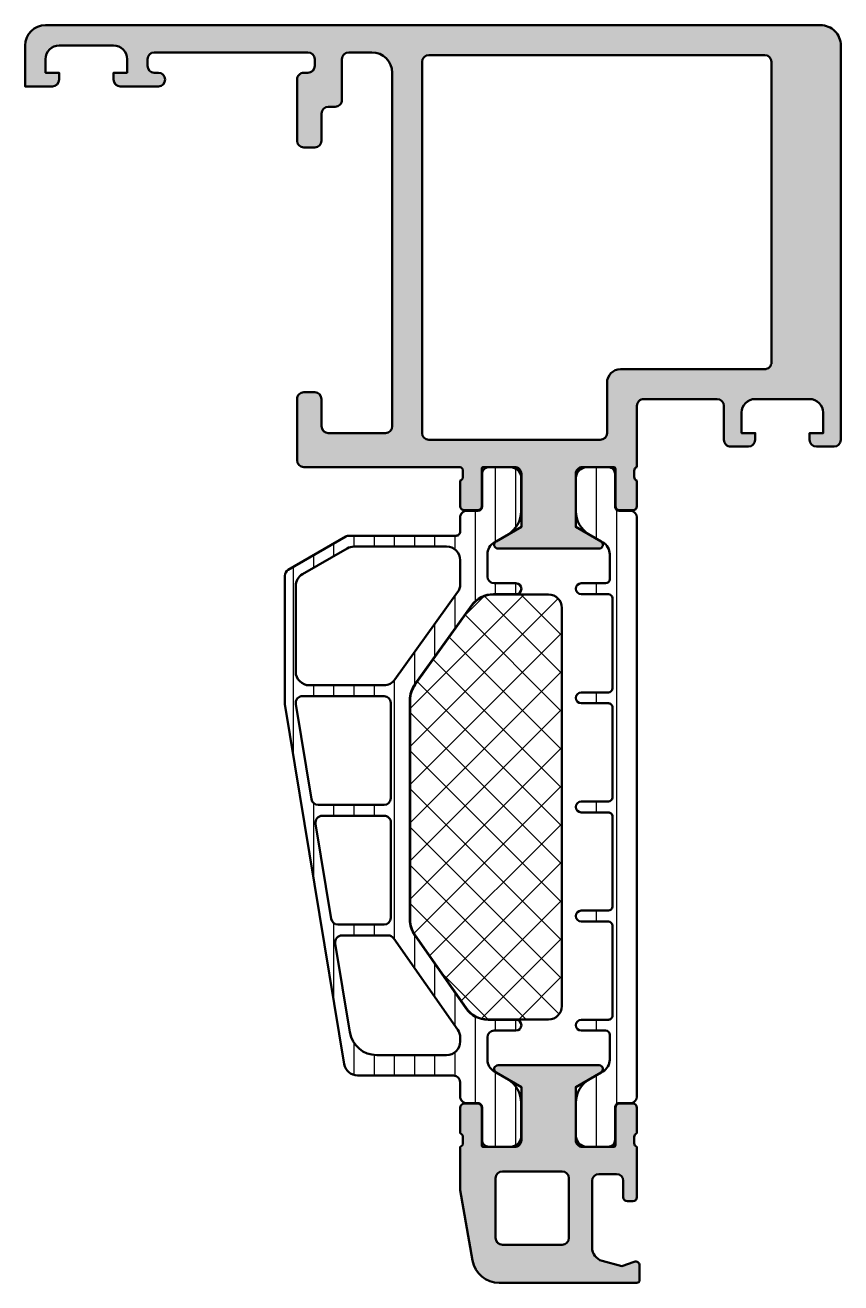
# Model space of a CAD drawing. Extents: x -45 to 15, y 0 to 92.5.
import ezdxf

# ---------------------------------------------------------------- set-up
doc = ezdxf.new("R2010")
doc.units = 0
for name, color, linetype, lineweight in [('0S-Alu contour', 7, 'Continuous', 50), ('0S-Alu hatch', 252, 'Continuous', 25), ('0S-Plastic contour', 254, 'Continuous', 50), ('0S-Plastic hatch', 253, 'Continuous', 25), ('0S-PT contour', 91, 'Continuous', 50), ('0S-PT hatch', 103, 'Continuous', 25)]:
    doc.layers.add(name, color=color, linetype=linetype, lineweight=lineweight)
pattern_1 = [(90, (0, 0), (-1.4859, 0), [])]

# ---------------------------------------------------------------- blocks, each defined once
blk = doc.blocks.new('462470__D5078E6B_9C26_417C_A3A9_B07426094659_')
at = {"layer": '0S-Alu hatch'}
h = blk.add_hatch(color=256, dxfattribs=at)
edge = h.paths.add_edge_path()
edge.add_line((13.49932926829265, 92.49951219512201), (-43.50067073170731, 92.49951219512201))
edge.add_arc((-43.50067073170731, 90.99951219512201), 1.5, 90, 180)
edge.add_line((-45.00067073170732, 90.99951219512201), (-45.00067073170732, 87.999512195122))
edge.add_line((-45.00067073170732, 87.999512195122), (-43.00067073170732, 87.999512195122))
edge.add_arc((-43.00067073170732, 88.49951219512201), 0.5, 270, 360)
edge.add_line((-42.50067073170732, 88.49951219512201), (-42.50067073170732, 88.99951219512201))
edge.add_line((-42.50067073170732, 88.99951219512201), (-43.50067073170731, 88.99951219512201))
edge.add_line((-43.50067073170731, 88.99951219512201), (-43.50067073170731, 89.99951219512201))
edge.add_ellipse((-42.50067073170732, 89.99951219512201), major_axis=(-1, 0), ratio=1, start_angle=270, end_angle=360, ccw=False)
edge.add_line((-42.50067073170732, 90.99951219512201), (-38.50067073170732, 90.99951219512201))
edge.add_ellipse((-38.50067073170732, 89.99951219512201), major_axis=(-1, 0), ratio=1, start_angle=180, end_angle=270, ccw=False)
edge.add_line((-37.50067073170732, 89.99951219512201), (-37.50067073170732, 88.99951219512201))
edge.add_line((-37.50067073170732, 88.99951219512201), (-38.50067073170732, 88.99951219512201))
edge.add_line((-38.50067073170732, 88.99951219512201), (-38.50067073170732, 88.49951219512201))
edge.add_arc((-38.00067073170732, 88.49951219512201), 0.5, 180, 270)
edge.add_line((-38.00067073170732, 87.999512195122), (-35.20067073170732, 87.999512195122))
edge.add_arc((-35.20067073170732, 88.49951219512201), 0.5, 270, 450)
edge.add_line((-35.20067073170732, 88.99951219512201), (-35.50067073170732, 88.99951219512201))
edge.add_ellipse((-35.50067073170732, 89.499512195122), major_axis=(-0.5, 0), ratio=1, start_angle=0, end_angle=90, ccw=False)
edge.add_line((-36.00067073170732, 89.499512195122), (-36.00067073170732, 89.99951219512201))
edge.add_ellipse((-35.50067073170732, 89.99951219512201), major_axis=(-0.5, 0), ratio=1, start_angle=270.00000000000165, end_angle=360, ccw=False)
edge.add_line((-35.50067073170733, 90.499512195122), (-24.20067073170734, 90.499512195122))
edge.add_ellipse((-24.20067073170734, 89.99951219512198), major_axis=(-0.5000000000000142, 0), ratio=1, start_angle=180, end_angle=270, ccw=False)
edge.add_line((-23.70067073170733, 89.99951219512198), (-23.70067073170734, 89.499512195122))
edge.add_ellipse((-24.20067073170734, 89.499512195122), major_axis=(-0.5000000000000036, 0), ratio=1, start_angle=90, end_angle=180, ccw=False)
edge.add_line((-24.20067073170734, 88.99951219512201), (-24.50067073170732, 88.99951219512198))
edge.add_arc((-24.50067073170733, 88.49951219512201), 0.4999999999999858, 89.99999999999837, 180)
edge.add_line((-25.00067073170732, 88.49951219512201), (-25.00067073170733, 83.99951219512201))
edge.add_arc((-24.50067073170732, 83.99951219512201), 0.5, 180, 269.9999999999992)
edge.add_line((-24.50067073170733, 83.49951219512201), (-23.70067073170734, 83.49951219512201))
edge.add_arc((-23.70067073170735, 83.99951219512201), 0.5000000000000142, 270.0000000000008, 360)
edge.add_line((-23.20067073170733, 83.99951219512201), (-23.20067073170733, 85.99951219512201))
edge.add_ellipse((-22.70067073170734, 85.99951219512201), major_axis=(-0.4999999999999929, 0), ratio=1, start_angle=270, end_angle=360, ccw=False)
edge.add_line((-22.70067073170734, 86.49951219512201), (-22.20067073170733, 86.49951219512201))
edge.add_arc((-22.20067073170732, 86.999512195122), 0.4999999999999858, 269.9999999999992, 360)
edge.add_line((-21.70067073170733, 86.999512195122), (-21.70067073170731, 89.99951219512201))
edge.add_ellipse((-21.20067073170731, 89.99951219512201), major_axis=(-0.5, 0), ratio=1, start_angle=270, end_angle=360, ccw=False)
edge.add_line((-21.20067073170731, 90.499512195122), (-19.50067073170733, 90.499512195122))
edge.add_ellipse((-19.50067073170733, 88.99951219512201), major_axis=(-1.5, 0), ratio=1, start_angle=180, end_angle=270, ccw=False)
edge.add_line((-18.00067073170733, 88.99951219512201), (-18.00067073170732, 62.99951219512199))
edge.add_ellipse((-18.50067073170732, 62.99951219512199), major_axis=(-0.5000000000000036, 0), ratio=1, start_angle=90, end_angle=180, ccw=False)
edge.add_line((-18.50067073170732, 62.49951219512199), (-22.70067073170733, 62.49951219512198))
edge.add_ellipse((-22.70067073170733, 62.99951219512198), major_axis=(-0.5, 0), ratio=1, start_angle=0, end_angle=90, ccw=False)
edge.add_line((-23.20067073170733, 62.99951219512198), (-23.20067073170733, 64.99951219512201))
edge.add_arc((-23.70067073170734, 64.99951219512201), 0.5000000000000142, 0, 90)
edge.add_line((-23.70067073170734, 65.49951219512201), (-24.50067073170734, 65.49951219512201))
edge.add_arc((-24.50067073170735, 64.99951219512198), 0.5000000000000142, 89.9999999999992, 180)
edge.add_line((-25.00067073170736, 64.99951219512198), (-25.00067073170734, 60.49951219512195))
edge.add_arc((-24.50067073170734, 60.49951219512195), 0.5000000000000036, 180, 270)
edge.add_line((-24.50067073170734, 59.99951219512194), (-13.00067073170733, 59.99951219512194))
edge.add_ellipse((-13.07950717825037, 59.73199160312882), major_axis=(-0.2788950563274422, 0), ratio=1, start_angle=178.835410625902, end_angle=253.5801235805083, ccw=False)
edge.add_line((-12.80066973170732, 59.72632319513044), (-12.80066973170732, 59.27272919513045))
edge.add_ellipse((-13.0795378273505, 59.26706853565338), major_axis=(-0.2789255417371578, 0), ratio=1, start_angle=106.42459455535581, end_angle=181.1628700728881, ccw=False)
edge.add_line((-13.00067073170732, 58.99952519513044), (-13.00067073170732, 57.11951419512195))
edge.add_arc((-12.70067073170731, 57.11951419512195), 0.3000000000000114, 180, 270)
edge.add_line((-12.70067073170731, 56.81951419512194), (-11.72069641266454, 56.81951419512193))
edge.add_arc((-11.72069641266454, 57.11951419512194), 0.3000000000000114, 270, 360)
edge.add_line((-11.42069641266453, 57.11951419512194), (-11.42069641266453, 59.87951219512194))
edge.add_ellipse((-11.30069641266443, 59.87951219512194), major_axis=(-0.120000000000104, 0), ratio=1, start_angle=269.8947161006412, end_angle=360, ccw=False)
edge.add_line((-11.30047590670534, 59.99951199252654), (-9.000672273403687, 59.99951196617111))
edge.add_ellipse((-9.000672273398479, 59.49951233182856), major_axis=(-0.4999996343425437, 0), ratio=1, start_angle=179.9999726792434, end_angle=270.00000000059686, ccw=False)
edge.add_line((-8.50067263905599, 59.49951209341016), (-8.500672639056027, 55.59947429466317))
edge.add_line((-8.500672639056027, 55.59947429466317), (-10.35950460244811, 54.52627716022045))
edge.add_arc((-10.21835829778652, 54.28180458924599), 0.2822926093231702, 120.0000000000009, 269.9999999999986)
edge.add_line((-10.21835829778653, 53.99951197992282), (-2.782983165628151, 53.9995119799228))
edge.add_arc((-2.782983165628151, 54.281804589246), 0.2822926093231928, 270, 419.9999999999967)
edge.add_line((-2.641836860966541, 54.52627716022047), (-4.500668824358647, 55.59947429466317))
edge.add_line((-4.500668824358647, 55.59947429466317), (-4.500668824358647, 59.49951209341016))
edge.add_ellipse((-4.000669190016146, 59.49951233182854), major_axis=(-0.4999996343425579, 0), ratio=1, start_angle=-90.00000000059748, end_angle=2.7320756714743766e-05, ccw=False)
edge.add_line((-4.00066919001093, 59.9995119661711), (-1.700865556733922, 59.99951199252654))
edge.add_ellipse((-1.70064505075021, 59.87951219512199), major_axis=(-0.1200000000000942, 0), ratio=1, start_angle=180, end_angle=270.10528391111745, ccw=False)
edge.add_line((-1.580645050750116, 59.87951219512199), (-1.580645050750113, 57.119514195122))
edge.add_arc((-1.280645050750123, 57.119514195122), 0.29999999999999, 180, 270)
edge.add_line((-1.280645050750123, 56.81951419512201), (-0.3006707317073289, 56.81951419512199))
edge.add_arc((-0.300670731707336, 57.119514195122), 0.3000000000000043, 270.0000000000013, 360)
edge.add_line((-0.0006707317073317, 57.119514195122), (-0.0006707317073317, 58.99952519513051))
edge.add_ellipse((0.078196363935837, 59.26706853565345), major_axis=(-0.2789255417371511, 0), ratio=1, start_angle=-1.1628700728879835, end_angle=73.57540544464513, ccw=False)
edge.add_line((-0.2006717317073321, 59.27272919513051), (-0.2006717317073321, 59.72632319513051))
edge.add_ellipse((0.0781657148357258, 59.73199160312888), major_axis=(-0.2788950563274449, 0), ratio=1, start_angle=-73.58012358050792, end_angle=1.16458937409692, ccw=False)
edge.add_line((-0.0006707317073193, 59.99951219512201), (-0.0006707317073388, 64.49951219512198))
edge.add_ellipse((0.4993292682926683, 64.49951219512198), major_axis=(-0.5000000000000071, 0), ratio=1, start_angle=269.9999999999992, end_angle=360, ccw=False)
edge.add_line((0.4993292682926754, 64.99951219512201), (5.899329268292697, 64.99951219512198))
edge.add_ellipse((5.899329268292697, 64.49951219512198), major_axis=(-0.5, 0), ratio=1, start_angle=180, end_angle=270, ccw=False)
edge.add_line((6.399329268292697, 64.49951219512198), (6.399329268292683, 61.99951219512198))
edge.add_arc((6.899329268292683, 61.99951219512199), 0.5, 180, 270.0000000000017)
edge.add_line((6.899329268292697, 61.499512195122), (8.199329268292677, 61.499512195122))
edge.add_arc((8.199329268292677, 61.99951219512199), 0.4999999999999929, 270, 360)
edge.add_line((8.69932926829267, 61.99951219512199), (8.69932926829267, 62.49951219512198))
edge.add_line((8.69932926829267, 62.49951219512198), (7.699329268292686, 62.49951219512198))
edge.add_line((7.699329268292686, 62.49951219512198), (7.699329268292686, 63.999512195122))
edge.add_ellipse((8.699329268292685, 63.99951219512198), major_axis=(-1, 0), ratio=1, start_angle=269.9999999999992, end_angle=360, ccw=False)
edge.add_line((8.699329268292699, 64.99951219512198), (12.69932926829268, 64.99951219512198))
edge.add_ellipse((12.6993292682927, 63.99951219512198), major_axis=(-1, 0), ratio=1, start_angle=180, end_angle=270.0000000000008, ccw=False)
edge.add_line((13.6993292682927, 63.99951219512198), (13.6993292682927, 62.49951219512198))
edge.add_line((13.6993292682927, 62.49951219512198), (12.69932926829268, 62.49951219512198))
edge.add_line((12.69932926829268, 62.49951219512198), (12.69932926829268, 61.99951219512199))
edge.add_arc((13.19932926829268, 61.99951219512199), 0.5, 180, 270)
edge.add_line((13.19932926829268, 61.49951219512199), (14.49932926829268, 61.499512195122))
edge.add_arc((14.49932926829267, 61.99951219512197), 0.4999999999999787, 270.0000000000008, 360)
edge.add_line((14.99932926829265, 61.99951219512197), (14.99932926829266, 90.99951219512201))
edge.add_arc((13.49932926829267, 90.99951219512201), 1.499999999999992, 0, 90.00000000000055)
edge = h.paths.add_edge_path()
edge.add_line((-15.80067073170732, 62.49951219512198), (-15.80067073170733, 89.799512195122))
edge.add_ellipse((-15.30067073170733, 89.799512195122), major_axis=(-0.5, 0), ratio=1, start_angle=270.0000000000008, end_angle=360, ccw=False)
edge.add_line((-15.30067073170733, 90.29951219512199), (9.399329268292654, 90.29951219512199))
edge.add_ellipse((9.399329268292645, 89.799512195122), major_axis=(-0.5, 0), ratio=1, start_angle=180, end_angle=269.999999999999, ccw=False)
edge.add_line((9.899329268292645, 89.799512195122), (9.899329268292659, 67.699512195122))
edge.add_ellipse((9.399329268292659, 67.699512195122), major_axis=(-0.5, 0), ratio=1, start_angle=89.9999999999983, end_angle=180, ccw=False)
edge.add_line((9.399329268292645, 67.199512195122), (-1.20067073170734, 67.199512195122))
edge.add_arc((-1.200670731707339, 66.19951219512198), 1, 90.00000000000006, 180)
edge.add_line((-2.200670731707339, 66.19951219512198), (-2.200670731707325, 62.49951219512198))
edge.add_ellipse((-2.700670731707318, 62.49951219512198), major_axis=(-0.4999999999999929, 0), ratio=1, start_angle=90, end_angle=180, ccw=False)
edge.add_line((-2.700670731707318, 61.99951219512198), (-15.30067073170732, 61.99951219512199))
edge.add_ellipse((-15.30067073170732, 62.49951219512198), major_axis=(-0.5, 0), ratio=1, start_angle=0, end_angle=90, ccw=False)
at = {"layer": '0S-Alu contour', "color": 7}
for points in [[(13.49932926829265, 92.49951219512201), (-43.50067073170731, 92.49951219512201)], [(-45.00067073170732, 90.99951219512201), (-45.00067073170732, 87.999512195122), (-43.00067073170732, 87.999512195122)], [(-42.50067073170732, 90.99951219512201), (-38.50067073170732, 90.99951219512201)], [(14.99932926829265, 61.99951219512197), (14.99932926829266, 90.99951219512201)], [(-42.50067073170732, 88.49951219512201), (-42.50067073170732, 88.99951219512201), (-43.50067073170731, 88.99951219512201), (-43.50067073170731, 89.99951219512201)], [(-37.50067073170732, 89.99951219512201), (-37.50067073170732, 88.99951219512201), (-38.50067073170732, 88.99951219512201), (-38.50067073170732, 88.49951219512201)], [(-36.00067073170732, 89.499512195122), (-36.00067073170732, 89.99951219512201)], [(-35.50067073170733, 90.499512195122), (-24.20067073170734, 90.499512195122)], [(-23.70067073170733, 89.99951219512198), (-23.70067073170734, 89.499512195122)], [(-21.70067073170733, 86.999512195122), (-21.70067073170731, 89.99951219512201)], [(-21.20067073170731, 90.499512195122), (-19.50067073170733, 90.499512195122)], [(-15.80067073170732, 62.49951219512198), (-15.80067073170733, 89.799512195122)], [(-15.30067073170733, 90.29951219512199), (9.399329268292654, 90.29951219512199)], [(9.899329268292645, 89.799512195122), (9.899329268292659, 67.699512195122)], [(-35.20067073170732, 88.99951219512201), (-35.50067073170732, 88.99951219512201)], [(-24.20067073170734, 88.99951219512201), (-24.50067073170732, 88.99951219512198)], [(-18.00067073170733, 88.99951219512201), (-18.00067073170732, 62.99951219512199)], [(-38.00067073170732, 87.999512195122), (-35.20067073170732, 87.999512195122)], [(-25.00067073170732, 88.49951219512201), (-25.00067073170733, 83.99951219512201)], [(-22.70067073170734, 86.49951219512201), (-22.20067073170733, 86.49951219512201)], [(-23.20067073170733, 83.99951219512201), (-23.20067073170733, 85.99951219512201)], [(-24.50067073170733, 83.49951219512201), (-23.70067073170734, 83.49951219512201)], [(9.399329268292645, 67.199512195122), (-1.20067073170734, 67.199512195122)], [(-2.200670731707339, 66.19951219512198), (-2.200670731707325, 62.49951219512198)], [(-25.00067073170736, 64.99951219512198), (-25.00067073170734, 60.49951219512195)], [(-23.70067073170734, 65.49951219512201), (-24.50067073170734, 65.49951219512201)], [(-23.20067073170733, 62.99951219512198), (-23.20067073170733, 64.99951219512201)], [(0.4993292682926754, 64.99951219512201), (5.899329268292697, 64.99951219512198)], [(8.699329268292699, 64.99951219512198), (12.69932926829268, 64.99951219512198)], [(-0.0006707317073193, 59.99951219512201), (-0.0006707317073388, 64.49951219512198)], [(6.399329268292697, 64.49951219512198), (6.399329268292683, 61.99951219512198)], [(8.69932926829267, 61.99951219512199), (8.69932926829267, 62.49951219512198), (7.699329268292686, 62.49951219512198), (7.699329268292686, 63.999512195122)], [(13.6993292682927, 63.99951219512198), (13.6993292682927, 62.49951219512198), (12.69932926829268, 62.49951219512198), (12.69932926829268, 61.99951219512199)], [(-18.50067073170732, 62.49951219512199), (-22.70067073170733, 62.49951219512198)], [(-2.700670731707318, 61.99951219512198), (-15.30067073170732, 61.99951219512199)], [(6.899329268292697, 61.499512195122), (8.199329268292677, 61.499512195122)], [(13.19932926829268, 61.49951219512199), (14.49932926829268, 61.499512195122)], [(-24.50067073170734, 59.99951219512194), (-13.00067073170733, 59.99951219512194)], [(-12.80066973170732, 59.72632319513044), (-12.80066973170732, 59.27272919513045)], [(-11.42069641266453, 57.11951419512194), (-11.42069641266453, 59.87951219512194)], [(-11.30047590670534, 59.99951199252654), (-9.000672273403687, 59.99951196617111)], [(-8.50067263905599, 59.49951209341016), (-8.500672639056027, 55.59947429466317), (-10.35950460244811, 54.52627716022045)], [(-2.641836860966541, 54.52627716022047), (-4.500668824358647, 55.59947429466317), (-4.500668824358647, 59.49951209341016)], [(-4.00066919001093, 59.9995119661711), (-1.700865556733922, 59.99951199252654)], [(-1.580645050750116, 59.87951219512199), (-1.580645050750113, 57.119514195122)], [(-0.2006717317073321, 59.27272919513051), (-0.2006717317073321, 59.72632319513051)], [(-13.00067073170732, 58.99952519513044), (-13.00067073170732, 57.11951419512195)], [(-0.0006707317073317, 57.119514195122), (-0.0006707317073317, 58.99952519513051)], [(-12.70067073170731, 56.81951419512194), (-11.72069641266454, 56.81951419512193)], [(-1.280645050750123, 56.81951419512201), (-0.3006707317073289, 56.81951419512199)], [(-10.21835829778653, 53.99951197992282), (-2.782983165628151, 53.9995119799228)]]:
    blk.add_lwpolyline(points, dxfattribs=at)
for centre, radius, start, end in [((-43.50067073170731, 90.99951219512201), 1.5, 90, 180), ((13.49932926829267, 90.99951219512201), 1.499999999999992, 0, 90.00000000000055), ((-35.20067073170732, 88.49951219512201), 0.5, 270, 90), ((-24.50067073170733, 88.49951219512201), 0.4999999999999858, 89.99999999999837, 180), ((-43.00067073170732, 88.49951219512201), 0.5, 270, 0), ((-38.00067073170732, 88.49951219512201), 0.5, 180, 270), ((-22.20067073170732, 86.999512195122), 0.4999999999999858, 269.9999999999992, 0), ((-24.50067073170732, 83.99951219512201), 0.5, 180, 269.9999999999992), ((-23.70067073170735, 83.99951219512201), 0.5000000000000142, 270.0000000000008, 0), ((-1.200670731707339, 66.19951219512198), 1, 90.00000000000006, 180), ((-24.50067073170735, 64.99951219512198), 0.5000000000000142, 89.9999999999992, 180), ((-23.70067073170734, 64.99951219512201), 0.5000000000000142, 0, 90), ((6.899329268292683, 61.99951219512199), 0.5, 180, 270.0000000000017), ((8.199329268292677, 61.99951219512199), 0.4999999999999929, 270, 0), ((13.19932926829268, 61.99951219512199), 0.5, 180, 270), ((14.49932926829267, 61.99951219512197), 0.4999999999999787, 270.0000000000008, 0), ((-24.50067073170734, 60.49951219512195), 0.5000000000000036, 180, 270), ((-12.70067073170731, 57.11951419512195), 0.3000000000000114, 180, 270), ((-11.72069641266454, 57.11951419512194), 0.3000000000000114, 270, 0), ((-1.280645050750123, 57.119514195122), 0.29999999999999, 180, 270), ((-0.300670731707336, 57.119514195122), 0.3000000000000043, 270.0000000000013, 0), ((-10.21835829778652, 54.28180458924599), 0.2822926093231702, 120.0000000000009, 269.9999999999986), ((-2.782983165628151, 54.281804589246), 0.2822926093231928, 270, 59.99999999999673)]:
    blk.add_arc(centre, radius, start, end, dxfattribs=at)
at = {"layer": '0S-Alu contour', "color": 7, "extrusion": (0, 0, -1)}
for centre, radius, start, end in [((42.50067073170732, 89.99951219512201), 1, 0, 90), ((38.50067073170732, 89.99951219512201), 1, 90, 180), ((35.50067073170732, 89.99951219512201), 0.5, 0, 89.99999999999837), ((24.20067073170734, 89.99951219512198), 0.5000000000000142, 90, 180), ((21.20067073170731, 89.99951219512201), 0.5, 0, 90), ((19.50067073170733, 88.99951219512201), 1.5, 90, 180), ((15.30067073170733, 89.799512195122), 0.5, 0, 89.9999999999992), ((-9.399329268292645, 89.799512195122), 0.5, 90.00000000000102, 180), ((35.50067073170732, 89.499512195122), 0.5, 270, 0), ((24.20067073170734, 89.499512195122), 0.5000000000000036, 180, 270), ((22.70067073170734, 85.99951219512201), 0.4999999999999929, 0, 90), ((-9.399329268292659, 67.699512195122), 0.5, 180, 270.0000000000017), ((-0.4993292682926683, 64.49951219512198), 0.5000000000000071, 0, 90.00000000000081), ((-5.899329268292697, 64.49951219512198), 0.5, 90, 180), ((-8.699329268292685, 63.99951219512198), 1, 0, 90.00000000000081), ((-12.6993292682927, 63.99951219512198), 1, 89.9999999999992, 180), ((22.70067073170733, 62.99951219512198), 0.5, 270, 0), ((18.50067073170732, 62.99951219512199), 0.5000000000000036, 180, 270), ((15.30067073170732, 62.49951219512198), 0.5, 270, 0), ((2.700670731707318, 62.49951219512198), 0.4999999999999929, 180, 270), ((13.07950717825037, 59.73199160312882), 0.2788950563274422, 106.4198764194917, 181.1645893740981), ((13.0795378273505, 59.26706853565338), 0.2789255417371578, 178.8371299271119, 253.5754054446442), ((11.30069641266443, 59.87951219512194), 0.120000000000104, 0, 90.10528389935881), ((9.000672273398479, 59.49951233182856), 0.4999996343425437, 89.99999999940317, 180.0000273207567), ((4.000669190016146, 59.49951233182854), 0.4999996343425579, 359.9999726792433, 90.00000000059762), ((1.70064505075021, 59.87951219512199), 0.1200000000000942, 89.89471608888255, 180), ((-0.0781657148357258, 59.73199160312888), 0.2788950563274449, 358.8354106259031, 73.58012358050793), ((-0.078196363935837, 59.26706853565345), 0.2789255417371511, 286.4245945553549, 1.162870072888105)]:
    blk.add_arc(centre, radius, start, end, dxfattribs=at)
blk = doc.blocks.new('284689__C5D44776_543C_4149_8773_5AF4E5DD3D1C___A950A5A9_5477_4BC5_9D50_2A0D60FEB272_')
at = {"layer": '0S-Plastic hatch'}
h = blk.add_hatch(dxfattribs=at)
h.set_pattern_fill('ANSI31', color=256, scale=0.4680000000000001, angle=45, style=0)
h.set_pattern_definition(pattern_1)
edge = h.paths.add_edge_path()
edge.add_ellipse((-13.30067073170727, 55.24951219512177), major_axis=(-0.2999999999999474, 0), ratio=1, start_angle=89.99999999999591, end_angle=180, ccw=False)
edge.add_line((-13.30067073170729, 54.94951219512182), (-21.16669613549153, 54.94951219512184))
edge.add_arc((-21.16669613549175, 54.44951219512191), 0.499999999999929, 89.99999999997395, 119.9999999999634)
edge.add_line((-21.41669613549144, 54.88252489701423), (-25.65067073170725, 52.43803852414707))
edge.add_arc((-25.40067073170752, 52.00502582225493), 0.4999999999997874, 119.9999999999775, 180)
edge.add_line((-25.90067073170731, 52.00502582225493), (-25.90067073170731, 42.54951219512094))
edge.add_line((-25.90067073170731, 42.54951219512094), (-21.53869703099662, 16.08687174414371))
edge.add_arc((-20.55201162839567, 16.24951219512189), 1.000000000000099, 189.3601908019129, 269.9999999999984)
edge.add_line((-20.5520116283957, 15.24951219512179), (-13.50067073170733, 15.24951219512179))
edge.add_ellipse((-13.50067073170734, 14.74951219512177), major_axis=(-0.5000000000000142, 0), ratio=1, start_angle=180, end_angle=269.9999999999984, ccw=False)
edge.add_line((-13.00067073170733, 14.74951219512177), (-13.00067073170732, 13.71163338680403))
edge.add_arc((-12.50065918110321, 13.70957256913117), 0.5000157974574516, 179.7638544824121, 269.9999999999902)
edge.add_line((-12.50065918110329, 13.20955677167372), (-11.69065073540691, 13.20955677167372))
edge.add_ellipse((-11.6906507354068, 12.90955677167366), major_axis=(-0.3000000000000682, 0), ratio=1, start_angle=179.9987670438422, end_angle=270.0000000000217, ccw=False)
edge.add_line((-11.39065073547619, 12.90955031593031), (-11.3907021655794, 10.50956753124577))
edge.add_arc((-10.89070216569507, 10.50955677167383), 0.5000000000001027, 179.9987670438421, 269.9999999999927)
edge.add_line((-10.89070216569514, 10.00955677167373), (-9.310607129566172, 10.00955677167373))
edge.add_arc((-9.310607129566144, 10.80955677167389), 0.8000000000001534, 269.999999999998, 360)
edge.add_line((-8.51060712956599, 10.80955677167389), (-8.51060712956599, 13.24167871715146))
edge.add_arc((-10.51060712956586, 13.24167871715131), 1.999999999999872, 0, 59.99980561259553)
edge.add_line((-9.510601253242505, 14.97372613200987), (-10.50067366986928, 15.54534918696742))
edge.add_ellipse((-10.00067073170743, 16.4113728943967), major_axis=(-1.000000000000016, 0), ratio=1, start_angle=0, end_angle=59.99980561258701, ccw=False)
edge.add_line((-11.00067073170744, 16.4113728943967), (-11.00067073170744, 18.04951219512072))
edge.add_ellipse((-10.50067073170743, 18.04951219512072), major_axis=(-0.5000000000000036, 0), ratio=1, start_angle=270.0000000001303, end_angle=360, ccw=False)
edge.add_line((-10.50067073170857, 18.54951219512072), (-8.900670731706185, 18.54951219512299))
edge.add_arc((-8.900670731706128, 18.94951219512297), 0.3999999999999772, 269.9999999999919, 449.9999999999919)
edge.add_line((-8.900670731706072, 19.34951219512295), (-10.95065974454748, 19.34951219512295))
edge.add_ellipse((-10.95065974454747, 21.34951219512295), major_axis=(-2, 0), ratio=1, start_angle=34.99999999999977, end_angle=89.99999999999977, ccw=False)
edge.add_line((-12.58896383312546, 20.20235932242086), (-16.33897482028531, 25.5579300389942))
edge.add_ellipse((-14.70067073170717, 26.70508291169641), major_axis=(-2.000000000000198, 0), ratio=1, start_angle=0, end_angle=35, ccw=False)
edge.add_line((-16.70067073170737, 26.70508291169641), (-16.70067073170737, 42.85494329485124))
edge.add_ellipse((-14.7006707317072, 42.85494329485124), major_axis=(-2.000000000000163, 0), ratio=1, start_angle=324.30994017498654, end_angle=360, ccw=False)
edge.add_line((-16.32504023675526, 44.02174392523785), (-12.16274426614034, 49.8163128255057))
edge.add_ellipse((-10.53837476109239, 48.64951219511916), major_axis=(-2.000000000000035, 0), ratio=1, start_angle=270.0000000001053, end_angle=324.3099401749864, ccw=False)
edge.add_line((-10.53837476109606, 50.6495121951192), (-8.90067073170755, 50.64951219512108))
edge.add_arc((-8.900670731707521, 51.04951219512117), 0.400000000000091, 269.9999999999959, 449.9999999999959)
edge.add_line((-8.900670731707493, 51.44951219512126), (-10.50067073170807, 51.44951219512241))
edge.add_ellipse((-10.5006707317075, 51.9495121951224), major_axis=(-0.4999999999999929, 0), ratio=1, start_angle=0, end_angle=89.999999999934, ccw=False)
edge.add_line((-11.00067073170749, 51.9495121951224), (-11.00067073170732, 53.58774064895095))
edge.add_ellipse((-10.00067073170733, 53.58774064895083), major_axis=(-0.9999999999999928, 0), ratio=1, start_angle=300.00019438741236, end_angle=360, ccw=False)
edge.add_line((-10.50067366986916, 54.4537643563801), (-9.510601253242505, 55.02538741133759))
edge.add_arc((-10.51060712956585, 56.75743482619616), 1.999999999999871, 300.0001943874042, 360)
edge.add_line((-8.510607129565983, 56.75743482619616), (-8.51060712956599, 59.18955677167359))
edge.add_arc((-9.31060712956615, 59.18955677167357), 0.800000000000157, 0, 90.00000000000152)
edge.add_line((-9.310607129566172, 59.98955677167372), (-10.89070216569514, 59.98955677167373))
edge.add_arc((-10.89070216569506, 59.48955677167361), 0.5000000000001066, 90.00000000000895, 180.0012329561579)
edge.add_line((-11.3907021655794, 59.48954601210138), (-11.39065073547619, 57.08956322741674))
edge.add_ellipse((-11.6906507354068, 57.0895567716738), major_axis=(-0.3000000000000631, 0), ratio=1, start_angle=89.9999999999784, end_angle=180.0012329561579, ccw=False)
edge.add_line((-11.69065073540691, 56.78955677167373), (-12.50065918110329, 56.78955677167374))
edge.add_arc((-12.50065918110321, 56.2895409742163), 0.5000157974574507, 90.00000000000895, 180.2361455175848)
edge.add_line((-13.00067073170732, 56.28748015654345), (-13.00067073170732, 55.24951219512171))
edge = h.paths.add_edge_path()
edge.add_line((-24.60067073170718, 52.12049587609266), (-21.31836218533159, 54.01553759890607))
edge.add_ellipse((-20.8183621853308, 53.14951219512138), major_axis=(-1.000000000000603, 0), ratio=1, start_angle=270.0000000000314, end_angle=300.0000000000322, ccw=False)
edge.add_line((-20.81836218533135, 54.14951219512199), (-14.00067073170733, 54.14951219512188))
edge.add_ellipse((-14.00067073170738, 53.14951219512181), major_axis=(-1.000000000000063, 0), ratio=1, start_angle=180, end_angle=269.99999999999716, ccw=False)
edge.add_line((-13.00067073170732, 53.14951219512177), (-13.00067073170732, 51.37144422461323))
edge.add_ellipse((-14.00067073170733, 51.37144422461323), major_axis=(-1.00000000000001, 0), ratio=1, start_angle=144.3099401749864, end_angle=180, ccw=False)
edge.add_line((-13.18848597918336, 50.78804390941996), (-17.80142307078993, 44.3661118799284))
edge.add_ellipse((-18.61360782331389, 44.94951219512166), major_axis=(-1.000000000000001, 0), ratio=1, start_angle=89.9999999999983, end_angle=144.3099401749866, ccw=False)
edge.add_line((-18.61360782331392, 43.94951219512166), (-24.10067073170729, 43.94951219512184))
edge.add_ellipse((-24.10067073170733, 44.9495121951218), major_axis=(-0.9999999999999573, 0), ratio=1, start_angle=0, end_angle=90.00000000000239, ccw=False)
edge.add_line((-25.10067073170729, 44.94951219512173), (-25.10067073170735, 51.25447047230804))
edge.add_ellipse((-24.10067073170721, 51.25447047230804), major_axis=(-1.000000000000149, 0), ratio=1, start_angle=299.9999999999938, end_angle=360, ccw=False)
edge = h.paths.add_edge_path()
edge.add_ellipse((-21.69851279850139, 25.04951219512172), major_axis=(-0.499999999999999, 0), ratio=1, start_angle=-89.99999999999841, end_angle=9.360190801916474, ccw=False)
edge.add_line((-21.6985127985014, 25.54951219512172), (-18.30244853209234, 25.54951219512181))
edge.add_ellipse((-18.30244853209233, 25.04951219512181), major_axis=(-0.4999999999999965, 0), ratio=1, start_angle=215.0000000000015, end_angle=270.00000000000165, ccw=False)
edge.add_line((-17.89287250994784, 25.33630041329734), (-13.18151868741831, 18.60778984259509))
edge.add_ellipse((-14.00067073170742, 18.03421340624405), major_axis=(-1.000000000000094, 0), ratio=1, start_angle=180, end_angle=214.9999999999954, ccw=False)
edge.add_line((-13.00067073170733, 18.03421340624398), (-13.00067073170732, 17.74951219512191))
edge.add_ellipse((-14.00067073170732, 17.74951219512191), major_axis=(-1, 0), ratio=1, start_angle=89.99999999999352, end_angle=180, ccw=False)
edge.add_line((-14.00067073170744, 16.74951219512191), (-19.13980985781945, 16.74951219512189))
edge.add_ellipse((-19.13980985781958, 18.74951219512183), major_axis=(-1.999999999999932, 0), ratio=1, start_angle=9.360190801919828, end_angle=90.00000000000358, ccw=False)
edge.add_line((-21.11318066302119, 18.42423129316529), (-22.19185549980181, 24.96819196963261))
edge = h.paths.add_edge_path()
edge.add_line((-18.60067073170737, 35.14951219512177), (-23.44576554575397, 35.14951219512177))
edge.add_ellipse((-23.44576554575397, 35.64951219512177), major_axis=(-0.5, 0), ratio=1, start_angle=9.360190801912381, end_angle=90.0000000000008, ccw=False)
edge.add_line((-23.9391082470544, 35.5681919696327), (-25.09295440090052, 42.56819196963278))
edge.add_ellipse((-24.59961169960014, 42.64951219512192), major_axis=(-0.4999999999999545, 0), ratio=1, start_angle=-89.99999999999352, end_angle=9.36019080192051, ccw=False)
edge.add_line((-24.5996116996002, 43.14951219512187), (-18.60067073170734, 43.14951219512171))
edge.add_ellipse((-18.60067073170737, 42.64951219512171), major_axis=(-0.5, 0), ratio=1, start_angle=180, end_angle=269.99999999999756, ccw=False)
edge.add_line((-18.10067073170737, 42.64951219512171), (-18.10067073170737, 35.64951219512176))
edge.add_ellipse((-18.60067073170737, 35.64951219512176), major_axis=(-0.4999999999999929, 0), ratio=1, start_angle=90, end_angle=180, ccw=False)
edge = h.paths.add_edge_path()
edge.add_ellipse((-23.14906224905067, 33.84951219512182), major_axis=(-0.499999999999999, 0), ratio=1, start_angle=-90, end_angle=9.360190801911415, ccw=False)
edge.add_line((-23.14906224905067, 34.34951219512182), (-18.60067073170737, 34.34951219512182))
edge.add_ellipse((-18.60067073170737, 33.84951219512182), major_axis=(-0.5, 0), ratio=1, start_angle=180, end_angle=270.0000000000008, ccw=False)
edge.add_line((-18.10067073170737, 33.84951219512182), (-18.10067073170737, 26.84951219512188))
edge.add_ellipse((-18.60067073170737, 26.84951219512188), major_axis=(-0.5, 0), ratio=1, start_angle=90.00000000000239, end_angle=180, ccw=False)
edge.add_line((-18.60067073170735, 26.34951219512188), (-21.99521609520458, 26.34951219512179))
edge.add_ellipse((-21.99521609520459, 26.84951219512179), major_axis=(-0.5, 0), ratio=1, start_angle=9.36019080191221, end_angle=90.0000000000008, ccw=False)
edge.add_line((-22.48855879650502, 26.76819196963271), (-23.6424049503511, 33.76819196963275))
at = {"layer": '0S-Alu contour', "color": 7}
for points in [[(-24.60067073170718, 52.12049587609266), (-21.31836218533159, 54.01553759890607)], [(-20.81836218533135, 54.14951219512199), (-14.00067073170733, 54.14951219512188)], [(-13.00067073170732, 53.14951219512177), (-13.00067073170732, 51.37144422461323)], [(-25.10067073170729, 44.94951219512173), (-25.10067073170735, 51.25447047230804)], [(-13.18848597918336, 50.78804390941996), (-17.80142307078993, 44.3661118799284)], [(-18.61360782331392, 43.94951219512166), (-24.10067073170729, 43.94951219512184)], [(-23.9391082470544, 35.5681919696327), (-25.09295440090052, 42.56819196963278)], [(-24.5996116996002, 43.14951219512187), (-18.60067073170734, 43.14951219512171)], [(-18.10067073170737, 42.64951219512171), (-18.10067073170737, 35.64951219512176)], [(-18.60067073170737, 35.14951219512177), (-23.44576554575397, 35.14951219512177)], [(-23.14906224905067, 34.34951219512182), (-18.60067073170737, 34.34951219512182)], [(-22.48855879650502, 26.76819196963271), (-23.6424049503511, 33.76819196963275)], [(-18.10067073170737, 33.84951219512182), (-18.10067073170737, 26.84951219512188)], [(-18.60067073170735, 26.34951219512188), (-21.99521609520458, 26.34951219512179)], [(-21.6985127985014, 25.54951219512172), (-18.30244853209234, 25.54951219512181)], [(-17.89287250994784, 25.33630041329734), (-13.18151868741831, 18.60778984259509)], [(-21.11318066302119, 18.42423129316529), (-22.19185549980181, 24.96819196963261)], [(-13.00067073170733, 18.03421340624398), (-13.00067073170732, 17.74951219512191)], [(-14.00067073170744, 16.74951219512191), (-19.13980985781945, 16.74951219512189)]]:
    blk.add_lwpolyline(points, dxfattribs=at)
at = {"layer": '0S-Alu contour', "color": 7, "extrusion": (0, 0, -1)}
for centre, radius, start, end in [((20.8183621853308, 53.14951219512138), 1.000000000000603, 59.99999999996784, 89.99999999996864), ((14.00067073170738, 53.14951219512181), 1.000000000000063, 90.00000000000286, 180), ((24.10067073170721, 51.25447047230804), 1.000000000000149, 0, 60.00000000000621), ((14.00067073170733, 51.37144422461323), 1.00000000000001, 180, 215.6900598250136), ((24.10067073170733, 44.9495121951218), 0.9999999999999573, 269.9999999999976, 0), ((18.61360782331389, 44.94951219512166), 1.000000000000001, 215.6900598250135, 270.0000000000017), ((24.59961169960014, 42.64951219512192), 0.4999999999999545, 350.6398091980795, 89.99999999999349), ((18.60067073170737, 42.64951219512171), 0.5, 90.00000000000244, 180), ((23.44576554575397, 35.64951219512177), 0.5, 269.9999999999992, 350.6398091980876), ((18.60067073170737, 35.64951219512176), 0.4999999999999929, 180, 270), ((23.14906224905067, 33.84951219512182), 0.499999999999999, 350.6398091980886, 90), ((18.60067073170737, 33.84951219512182), 0.5, 89.9999999999992, 180), ((18.60067073170737, 26.84951219512188), 0.5, 180, 269.9999999999976), ((21.99521609520459, 26.84951219512179), 0.5, 269.9999999999992, 350.6398091980878), ((21.69851279850139, 25.04951219512172), 0.499999999999999, 350.6398091980835, 89.99999999999837), ((18.30244853209233, 25.04951219512181), 0.4999999999999965, 89.99999999999837, 144.9999999999985), ((14.00067073170742, 18.03421340624405), 1.000000000000094, 145.0000000000046, 180), ((19.13980985781958, 18.74951219512183), 1.999999999999932, 269.9999999999964, 350.6398091980802), ((14.00067073170732, 17.74951219512191), 1, 180, 270.0000000000065)]:
    blk.add_arc(centre, radius, start, end, dxfattribs=at)
at = {"layer": '0S-Plastic contour', "color": 7}
for points in [[(-11.3907021655794, 59.48954601210138), (-11.39065073547619, 57.08956322741674)], [(-9.310607129566172, 59.98955677167372), (-10.89070216569514, 59.98955677167373)], [(-8.510607129565983, 56.75743482619616), (-8.51060712956599, 59.18955677167359)], [(-11.69065073540691, 56.78955677167373), (-12.50065918110329, 56.78955677167374)], [(-13.00067073170732, 56.28748015654345), (-13.00067073170732, 55.24951219512171)], [(-21.41669613549144, 54.88252489701423), (-25.65067073170725, 52.43803852414707)], [(-13.30067073170729, 54.94951219512182), (-21.16669613549153, 54.94951219512184)], [(-10.50067366986916, 54.4537643563801), (-9.510601253242505, 55.02538741133759)], [(-11.00067073170749, 51.9495121951224), (-11.00067073170732, 53.58774064895095)], [(-25.90067073170731, 52.00502582225493), (-25.90067073170731, 42.54951219512094), (-21.53869703099662, 16.08687174414371)], [(-8.900670731707493, 51.44951219512126), (-10.50067073170807, 51.44951219512241)], [(-10.53837476109606, 50.6495121951192), (-8.90067073170755, 50.64951219512108)], [(-16.32504023675526, 44.02174392523785), (-12.16274426614034, 49.8163128255057)], [(-16.70067073170737, 26.70508291169641), (-16.70067073170737, 42.85494329485124)], [(-12.58896383312546, 20.20235932242086), (-16.33897482028531, 25.5579300389942)], [(-8.900670731706072, 19.34951219512295), (-10.95065974454748, 19.34951219512295)], [(-10.50067073170857, 18.54951219512072), (-8.900670731706185, 18.54951219512299)], [(-11.00067073170744, 16.4113728943967), (-11.00067073170744, 18.04951219512072)], [(-20.5520116283957, 15.24951219512179), (-13.50067073170733, 15.24951219512179)], [(-9.510601253242505, 14.97372613200987), (-10.50067366986928, 15.54534918696742)], [(-13.00067073170733, 14.74951219512177), (-13.00067073170732, 13.71163338680403)], [(-12.50065918110329, 13.20955677167372), (-11.69065073540691, 13.20955677167372)], [(-8.51060712956599, 10.80955677167389), (-8.51060712956599, 13.24167871715146)], [(-11.39065073547619, 12.90955031593031), (-11.3907021655794, 10.50956753124577)], [(-10.89070216569514, 10.00955677167373), (-9.310607129566172, 10.00955677167373)]]:
    blk.add_lwpolyline(points, dxfattribs=at)
for centre, radius, start, end in [((-10.89070216569506, 59.48955677167361), 0.5000000000001066, 90.00000000000895, 180.0012329561579), ((-9.31060712956615, 59.18955677167357), 0.800000000000157, 0, 90.00000000000152), ((-12.50065918110321, 56.2895409742163), 0.5000157974574507, 90.00000000000895, 180.2361455175848), ((-10.51060712956585, 56.75743482619616), 1.999999999999871, 300.0001943874042, 0), ((-21.16669613549175, 54.44951219512191), 0.499999999999929, 89.99999999997395, 119.9999999999634), ((-25.40067073170752, 52.00502582225493), 0.4999999999997874, 119.9999999999775, 180), ((-8.900670731707521, 51.04951219512117), 0.400000000000091, 269.9999999999959, 89.99999999999594), ((-8.900670731706128, 18.94951219512297), 0.3999999999999772, 269.9999999999919, 89.99999999999186), ((-20.55201162839567, 16.24951219512189), 1.000000000000099, 189.3601908019129, 269.9999999999984), ((-10.51060712956586, 13.24167871715131), 1.999999999999872, 0, 59.99980561259553), ((-12.50065918110321, 13.70957256913117), 0.5000157974574516, 179.7638544824121, 269.9999999999902), ((-10.89070216569507, 10.50955677167383), 0.5000000000001027, 179.9987670438421, 269.9999999999927), ((-9.310607129566144, 10.80955677167389), 0.8000000000001534, 269.999999999998, 0)]:
    blk.add_arc(centre, radius, start, end, dxfattribs=at)
at = {"layer": '0S-Plastic contour', "color": 7, "extrusion": (0, 0, -1)}
for centre, radius, start, end in [((11.6906507354068, 57.0895567716738), 0.3000000000000631, 179.9987670438421, 270.0000000000216), ((13.30067073170727, 55.24951219512177), 0.2999999999999474, 180, 270.0000000000041), ((10.00067073170733, 53.58774064895083), 0.9999999999999928, 0, 59.99980561258762), ((10.5006707317075, 51.9495121951224), 0.4999999999999929, 270.000000000066, 0), ((10.53837476109239, 48.64951219511916), 2.000000000000035, 35.69005982501356, 89.99999999989475), ((14.7006707317072, 42.85494329485124), 2.000000000000163, 0, 35.69005982501344), ((14.70067073170717, 26.70508291169641), 2.000000000000198, 325, 0), ((10.95065974454747, 21.34951219512295), 2, 270.0000000000002, 325.0000000000002), ((10.50067073170743, 18.04951219512072), 0.5000000000000036, 0, 89.99999999986973), ((10.00067073170743, 16.4113728943967), 1.000000000000016, 300.000194387413, 0), ((13.50067073170734, 14.74951219512177), 0.5000000000000142, 90.0000000000016, 180), ((11.6906507354068, 12.90955677167366), 0.3000000000000682, 89.99999999997831, 180.0012329561579)]:
    blk.add_arc(centre, radius, start, end, dxfattribs=at)
blk = doc.blocks.new('442400__5992820B_C82D_4161_9B1E_8AC43F851F4B_')
at = {"layer": '0S-PT hatch'}
h = blk.add_hatch(dxfattribs=at)
h.set_pattern_fill('ANSI37', color=256, scale=0.625, angle=90, style=0)
h.set_pattern_definition([(135, (0, 0), (-1.403165018917055, -1.403165018917055), []), (225, (0, 0), (1.403165018917055, -1.403165018917055), [])])
edge = h.paths.add_edge_path()
edge.add_line((-5.520670731707531, 20.3495121951229), (-5.52067073170594, 49.64951219512063))
edge.add_arc((-6.50067073170588, 49.64951219512069), 0.97999999999994, 0, 89.99999999999667)
edge.add_line((-6.500670731705823, 50.62951219512063), (-10.53837476109603, 50.6295121951192))
edge.add_arc((-10.53837476109239, 48.64951219511916), 1.980000000000039, 90.00000000010527, 144.3099401749864)
edge.add_line((-12.14650057108986, 49.80464481920184), (-16.30879654170478, 44.01007591893399))
edge.add_arc((-14.7006707317072, 42.85494329485124), 1.980000000000162, 144.3099401749865, 180)
edge.add_line((-16.68067073170737, 42.85494329485124), (-16.68067073170737, 26.7050829116964))
edge.add_arc((-14.70067073170717, 26.70508291169641), 1.980000000000199, 180, 215.0000000000001)
edge.add_line((-16.32259177939953, 25.56940156772121), (-12.57258079223968, 20.21383085114788))
edge.add_arc((-10.95065974454747, 21.34951219512295), 1.98, 214.9999999999997, 269.9999999999998)
edge.add_line((-10.95065974454748, 19.36951219512294), (-6.500670731707471, 19.36951219512296))
edge.add_arc((-6.500670731707486, 20.3495121951229), 0.9799999999999542, 270.0000000000008, 360)
at = {"layer": '0S-PT contour', "color": 7}
for points in [[(-6.500670731705823, 50.62951219512063), (-10.53837476109603, 50.6295121951192)], [(-12.14650057108986, 49.80464481920184), (-16.30879654170478, 44.01007591893399)], [(-5.520670731707531, 20.3495121951229), (-5.52067073170594, 49.64951219512063)], [(-16.68067073170737, 42.85494329485124), (-16.68067073170737, 26.7050829116964)], [(-16.32259177939953, 25.56940156772121), (-12.57258079223968, 20.21383085114788)], [(-10.95065974454748, 19.36951219512294), (-6.500670731707471, 19.36951219512296)]]:
    blk.add_lwpolyline(points, dxfattribs=at)
for centre, radius, start, end in [((-10.53837476109239, 48.64951219511916), 1.980000000000039, 90.00000000010527, 144.3099401749864), ((-6.50067073170588, 49.64951219512069), 0.97999999999994, 0, 89.99999999999667), ((-14.7006707317072, 42.85494329485124), 1.980000000000162, 144.3099401749865, 180), ((-14.70067073170717, 26.70508291169641), 1.980000000000199, 180, 215.0000000000001), ((-10.95065974454747, 21.34951219512295), 1.98, 214.9999999999997, 269.9999999999998), ((-6.500670731707486, 20.3495121951229), 0.9799999999999542, 270.0000000000008, 0)]:
    blk.add_arc(centre, radius, start, end, dxfattribs=at)
blk = doc.blocks.new('284689__39C72910_7D08_4348_9BAD_8A77A9A1AAF8___BE58642C_519C_461A_8EBC_4256E2E30AE3_')
at = {"layer": '0S-Plastic hatch'}
h = blk.add_hatch(dxfattribs=at)
h.set_pattern_fill('ANSI31', color=256, scale=0.4680000000000001, angle=45, style=0)
h.set_pattern_definition(pattern_1)
edge = h.paths.add_edge_path()
edge.add_arc((-2.100674377285002, 35.69954874725401), 0.3000000000000185, 270.0000000000013, 360)
edge.add_line((-1.800674377284983, 35.69954874725401), (-1.80067437728499, 42.32454874725397))
edge.add_arc((-2.10067437728498, 42.32454874725397), 0.29999999999999, 0, 90.00000000000136)
edge.add_line((-2.100674377284987, 42.62454874725396), (-4.100674377285002, 42.62454874725396))
edge.add_ellipse((-4.100674377285002, 43.02454874725397), major_axis=(-0.4000000000000128, 0), ratio=1, start_angle=-90, end_angle=90, ccw=False)
edge.add_line((-4.100674377285002, 43.42454874725398), (-2.100674377285002, 43.42454874725398))
edge.add_arc((-2.100674377285016, 43.724548747254), 0.3000000000000185, 270.0000000000027, 360)
edge.add_line((-1.800674377284997, 43.724548747254), (-1.800674377285019, 50.34954874725401))
edge.add_arc((-2.100674377285009, 50.34954874725402), 0.29999999999999, 0, 90)
edge.add_line((-2.100674377285009, 50.64954874725401), (-4.100674377285009, 50.649548747254))
edge.add_ellipse((-4.100674377285009, 51.04954874725399), major_axis=(-0.3999999999999915, 0), ratio=1, start_angle=-90, end_angle=90, ccw=False)
edge.add_line((-4.100674377285009, 51.44954874725399), (-2.300674377285004, 51.44954874725399))
edge.add_arc((-2.300674377285004, 51.74954874725399), 0.29999999999999, 270, 360)
edge.add_line((-2.000674377285014, 51.74954874725399), (-2.000674377285014, 53.58774261061991))
edge.add_arc((-3.000674377285, 53.58774261061991), 0.9999999999999857, 0, 59.99980561258867)
edge.add_line((-2.500671439123194, 54.45376631804919), (-3.490740210172105, 55.02538726821486))
edge.add_ellipse((-2.490734333848457, 56.75743468307359), major_axis=(-2.000000000000162, 0), ratio=1, start_angle=0, end_angle=59.99980561259082, ccw=False)
edge.add_line((-4.49073433384862, 56.75743468307359), (-4.49073433384862, 59.1895566285511))
edge.add_ellipse((-3.690734333848566, 59.18955662855123), major_axis=(-0.800000000000054, 0), ratio=1, start_angle=270.0000000000076, end_angle=360, ccw=False)
edge.add_line((-3.690734333848673, 59.98955662855128), (-2.110639297719521, 59.98955662855117))
edge.add_ellipse((-2.110639297719472, 59.48955662855119), major_axis=(-0.4999999999999716, 0), ratio=1, start_angle=179.9987670438422, end_angle=270.0000000000057, ccw=False)
edge.add_line((-1.610639297835269, 59.48954586897895), (-1.610690727938474, 57.08956308429431))
edge.add_arc((-1.310690728007819, 57.08955662855135), 0.3000000000001163, 179.9987670438421, 270.0000000000108)
edge.add_line((-1.310690728007762, 56.78955662855123), (-0.500674377285024, 56.78955662855123))
edge.add_ellipse((-0.5006743772850311, 56.28955662855124), major_axis=(-0.5, 0), ratio=1, start_angle=180, end_angle=269.9999999999992, ccw=False)
edge.add_line((-0.000674377285031, 56.28955662855124), (-0.0006743772849884, 13.70955677167372))
edge.add_ellipse((-0.5006743772849884, 13.70955677167372), major_axis=(-0.5, 0), ratio=1, start_angle=90, end_angle=180, ccw=False)
edge.add_line((-0.5006743772849884, 13.20955677167372), (-1.310690728007755, 13.20955677167372))
edge.add_arc((-1.310690728007876, 12.90955677167367), 0.300000000000054, 89.99999999997694, 180.0012329561579)
edge.add_line((-1.610690727938467, 12.90955031593032), (-1.610639297835262, 10.50956753124577))
edge.add_ellipse((-2.110639297719585, 10.50955677167383), major_axis=(-0.5000000000000921, 0), ratio=1, start_angle=90.00000000000648, end_angle=180.0012329561579, ccw=False)
edge.add_line((-2.110639297719528, 10.00955677167373), (-3.690734333848495, 10.00955677167373))
edge.add_ellipse((-3.690734333848523, 10.80955677167389), major_axis=(-0.8000000000001534, 0), ratio=1, start_angle=0, end_angle=90.00000000000199, ccw=False)
edge.add_line((-4.490734333848677, 10.80955677167389), (-4.490734333848677, 13.24167871715146))
edge.add_ellipse((-2.490734333848798, 13.24167871715131), major_axis=(-1.999999999999879, 0), ratio=1, start_angle=300.00019438740446, end_angle=360, ccw=False)
edge.add_line((-3.490740210172158, 14.97372613200988), (-2.500671439123144, 15.54534708217564))
edge.add_arc((-3.000674377284972, 16.41137078960489), 0.9999999999999815, 300.0001943874128, 360)
edge.add_line((-2.000674377284993, 16.41137078960489), (-2.000674377284986, 18.24954874725402))
edge.add_arc((-2.300674377285004, 18.249548747254), 0.3000000000000185, 0, 89.99999999999864)
edge.add_line((-2.300674377284997, 18.54954874725401), (-4.10067437728498, 18.54954874725401))
edge.add_ellipse((-4.10067437728498, 18.949548747254), major_axis=(-0.3999999999999986, 0), ratio=1, start_angle=-90, end_angle=90, ccw=False)
edge.add_line((-4.10067437728498, 19.34954874725401), (-2.100674377284987, 19.34954874725402))
edge.add_arc((-2.100674377284973, 19.64954874725401), 0.2999999999999829, 269.9999999999973, 360)
edge.add_line((-1.80067437728499, 19.64954874725401), (-1.80067437728499, 26.27454874725402))
edge.add_arc((-2.100674377284994, 26.27454874725402), 0.3000000000000043, 0, 90)
edge.add_line((-2.100674377284994, 26.57454874725402), (-4.100674377284987, 26.57454874725402))
edge.add_ellipse((-4.100674377284987, 26.97454874725402), major_axis=(-0.3999999999999986, 0), ratio=1, start_angle=-90, end_angle=90, ccw=False)
edge.add_line((-4.100674377284987, 27.37454874725401), (-2.100674377284987, 27.37454874725403))
edge.add_arc((-2.100674377284987, 27.67454874725403), 0.3000000000000043, 270, 360)
edge.add_line((-1.800674377284983, 27.67454874725403), (-1.800674377284983, 34.29954874725404))
edge.add_arc((-2.100674377284973, 34.29954874725402), 0.29999999999999, 0, 90.00000000000406)
edge.add_line((-2.100674377284994, 34.59954874725401), (-4.100674377284987, 34.59954874725401))
edge.add_ellipse((-4.100674377284987, 34.999548747254), major_axis=(-0.3999999999999915, 0), ratio=1, start_angle=-90, end_angle=90, ccw=False)
edge.add_line((-4.100674377284987, 35.39954874725399), (-2.100674377284994, 35.39954874725399))
at = {"layer": '0S-Plastic contour', "color": 7}
for points in [[(-3.690734333848673, 59.98955662855128), (-2.110639297719521, 59.98955662855117)], [(-1.610639297835269, 59.48954586897895), (-1.610690727938474, 57.08956308429431)], [(-4.49073433384862, 56.75743468307359), (-4.49073433384862, 59.1895566285511)], [(-1.310690728007762, 56.78955662855123), (-0.500674377285024, 56.78955662855123)], [(-0.000674377285031, 56.28955662855124), (-0.0006743772849884, 13.70955677167372)], [(-2.500671439123194, 54.45376631804919), (-3.490740210172105, 55.02538726821486)], [(-2.000674377285014, 51.74954874725399), (-2.000674377285014, 53.58774261061991)], [(-4.100674377285009, 51.44954874725399), (-2.300674377285004, 51.44954874725399)], [(-2.100674377285009, 50.64954874725401), (-4.100674377285009, 50.649548747254)], [(-1.800674377284997, 43.724548747254), (-1.800674377285019, 50.34954874725401)], [(-4.100674377285002, 43.42454874725398), (-2.100674377285002, 43.42454874725398)], [(-2.100674377284987, 42.62454874725396), (-4.100674377285002, 42.62454874725396)], [(-1.800674377284983, 35.69954874725401), (-1.80067437728499, 42.32454874725397)], [(-4.100674377284987, 35.39954874725399), (-2.100674377284994, 35.39954874725399)], [(-2.100674377284994, 34.59954874725401), (-4.100674377284987, 34.59954874725401)], [(-1.800674377284983, 27.67454874725403), (-1.800674377284983, 34.29954874725404)], [(-4.100674377284987, 27.37454874725401), (-2.100674377284987, 27.37454874725403)], [(-2.100674377284994, 26.57454874725402), (-4.100674377284987, 26.57454874725402)], [(-1.80067437728499, 19.64954874725401), (-1.80067437728499, 26.27454874725402)], [(-4.10067437728498, 19.34954874725401), (-2.100674377284987, 19.34954874725402)], [(-2.300674377284997, 18.54954874725401), (-4.10067437728498, 18.54954874725401)], [(-2.000674377284993, 16.41137078960489), (-2.000674377284986, 18.24954874725402)], [(-3.490740210172158, 14.97372613200988), (-2.500671439123144, 15.54534708217564)], [(-4.490734333848677, 10.80955677167389), (-4.490734333848677, 13.24167871715146)], [(-0.5006743772849884, 13.20955677167372), (-1.310690728007755, 13.20955677167372)], [(-1.610690727938467, 12.90955031593032), (-1.610639297835262, 10.50956753124577)], [(-2.110639297719528, 10.00955677167373), (-3.690734333848495, 10.00955677167373)]]:
    blk.add_lwpolyline(points, dxfattribs=at)
at = {"layer": '0S-Plastic contour', "color": 7, "extrusion": (0, 0, -1)}
for centre, radius, start, end in [((3.690734333848566, 59.18955662855123), 0.800000000000054, 0, 89.99999999999237), ((2.110639297719472, 59.48955662855119), 0.4999999999999716, 89.99999999999429, 180.0012329561579), ((2.490734333848457, 56.75743468307359), 2.000000000000162, 300.0001943874092, 0), ((0.5006743772850311, 56.28955662855124), 0.5, 90.00000000000081, 180), ((4.100674377285009, 51.04954874725399), 0.3999999999999915, 270, 90), ((4.100674377285002, 43.02454874725397), 0.4000000000000128, 270, 90), ((4.100674377284987, 34.999548747254), 0.3999999999999915, 270, 90), ((4.100674377284987, 26.97454874725402), 0.3999999999999986, 270, 90), ((4.10067437728498, 18.949548747254), 0.3999999999999986, 270, 90), ((2.490734333848798, 13.24167871715131), 1.999999999999879, 0, 59.99980561259555), ((0.5006743772849884, 13.70955677167372), 0.5, 180, 270), ((3.690734333848523, 10.80955677167389), 0.8000000000001534, 269.999999999998, 0), ((2.110639297719585, 10.50955677167383), 0.5000000000000921, 179.9987670438421, 269.9999999999935)]:
    blk.add_arc(centre, radius, start, end, dxfattribs=at)
at = {"layer": '0S-Plastic contour', "color": 7}
for centre, radius, start, end in [((-1.310690728007819, 57.08955662855135), 0.3000000000001163, 179.9987670438421, 270.0000000000108), ((-3.000674377285, 53.58774261061991), 0.9999999999999857, 0, 59.99980561258867), ((-2.300674377285004, 51.74954874725399), 0.29999999999999, 270, 0), ((-2.100674377285009, 50.34954874725402), 0.29999999999999, 0, 90), ((-2.100674377285016, 43.724548747254), 0.3000000000000185, 270.0000000000027, 0), ((-2.10067437728498, 42.32454874725397), 0.29999999999999, 0, 90.00000000000136), ((-2.100674377285002, 35.69954874725401), 0.3000000000000185, 270.0000000000013, 0), ((-2.100674377284973, 34.29954874725402), 0.29999999999999, 0, 90.00000000000406), ((-2.100674377284987, 27.67454874725403), 0.3000000000000043, 270, 0), ((-2.100674377284994, 26.27454874725402), 0.3000000000000043, 0, 90), ((-2.100674377284973, 19.64954874725401), 0.2999999999999829, 269.9999999999973, 0), ((-2.300674377285004, 18.249548747254), 0.3000000000000185, 0, 89.99999999999864), ((-3.000674377284972, 16.41137078960489), 0.9999999999999815, 300.0001943874128, 0), ((-1.310690728007876, 12.90955677167367), 0.300000000000054, 89.99999999997694, 180.0012329561579)]:
    blk.add_arc(centre, radius, start, end, dxfattribs=at)
blk = doc.blocks.new('462550__66D4D75C_C467_48F8_917E_7D3253416ADE_')
at = {"layer": '0S-Alu hatch'}
h = blk.add_hatch(color=256, dxfattribs=at)
edge = h.paths.add_edge_path()
edge.add_arc((-0.0006707317073317, 0.1995121951219971), 0.2000000000000028, 269.9999999999998, 360)
edge.add_line((0.1993292682926711, 0.1995121951219971), (0.1993292682926711, 1.271067793099334))
edge.add_arc((-0.100670731707326, 1.271067793099334), 0.2999999999999971, 0, 109.9999999999993)
edge.add_line((-0.2032767747050219, 1.552975579335104), (-1.100670731707324, 1.226350890575915))
edge.add_line((-1.100670731707324, 1.226350890575915), (-2.559489776809846, 1.617240275614278))
edge.add_ellipse((-2.300670731707326, 2.583166101903344), major_axis=(-0.9999999999999974, 0), ratio=1, start_angle=0, end_angle=75, ccw=False)
edge.add_line((-3.300670731707326, 2.583166101903344), (-3.300670731707326, 7.499512195121965))
edge.add_ellipse((-2.800670731707326, 7.49951219512198), major_axis=(-0.5, 0), ratio=1, start_angle=270, end_angle=360, ccw=False)
edge.add_line((-2.800670731707326, 7.99951219512198), (-1.500670731707322, 7.999512195121965))
edge.add_ellipse((-1.500670731707322, 7.49951219512198), major_axis=(-0.4999999999999858, 0), ratio=1, start_angle=180, end_angle=270, ccw=False)
edge.add_line((-1.000670731707337, 7.49951219512198), (-1.000670731707322, 6.299512195121977))
edge.add_arc((-0.7006707317073275, 6.299512195121977), 0.2999999999999971, 180, 270)
edge.add_line((-0.7006707317073275, 5.99951219512198), (-0.3006707317073289, 5.99951219512198))
edge.add_arc((-0.3006707317073289, 6.299512195121977), 0.2999999999999971, 270, 360)
edge.add_line((-0.0006707317073317, 6.299512195121977), (-0.0006707317073246, 9.999512195121987))
edge.add_ellipse((0.0781657148357187, 10.2670327871151), major_axis=(-0.2788950563274344, 0), ratio=1, start_angle=-1.16458937409692, end_angle=73.58012358050792, ccw=False)
edge.add_line((-0.2006717317073285, 10.27270119511348), (-0.2006717317073321, 10.72629519511347))
edge.add_ellipse((0.078196363935837, 10.73195585459053), major_axis=(-0.2789255417371505, 0), ratio=1, start_angle=-73.57540544464439, end_angle=1.1628700728862214, ccw=False)
edge.add_line((-0.0006707317073335, 10.99949919511346), (-0.0006707317073317, 12.87951019512199))
edge.add_arc((-0.300670731707336, 12.87951019512199), 0.3000000000000043, 0, 89.99999999999864)
edge.add_line((-0.3006707317073289, 13.17951019512198), (-1.280645050750116, 13.17951019512198))
edge.add_arc((-1.280645050750116, 12.87951019512199), 0.2999999999999971, 90, 180)
edge.add_line((-1.580645050750113, 12.87951019512199), (-1.580645050750113, 10.11951219512199))
edge.add_ellipse((-1.700645050750096, 10.11951219512199), major_axis=(-0.1199999999999832, 0), ratio=1, start_angle=89.89471612008072, end_angle=180, ccw=False)
edge.add_line((-1.700865556668467, 9.999512397717425), (-4.000669190010966, 9.999512424072869))
edge.add_ellipse((-4.000669190016174, 10.49951205841538), major_axis=(-0.4999996343425153, 0), ratio=1, start_angle=-2.7320756601056928e-05, end_angle=90.0000000005968, ccw=False)
edge.add_line((-4.500668824358633, 10.49951229683378), (-4.500668824358625, 14.39955009558081))
edge.add_line((-4.500668824358625, 14.39955009558081), (-2.641836860966534, 15.47274723002351))
edge.add_arc((-2.782983165628123, 15.71721980099797), 0.2822926093231763, 300.0000000000003, 450)
edge.add_line((-2.782983165628123, 15.99951241032114), (-10.21835829778653, 15.99951241032115))
edge.add_arc((-10.21835829778653, 15.71721980099797), 0.2822926093231786, 90, 239.9999999999992)
edge.add_line((-10.35950460244812, 15.4727472300235), (-8.50067263905602, 14.39955009558081))
edge.add_line((-8.50067263905602, 14.39955009558081), (-8.500672639056013, 10.49951229683379))
edge.add_ellipse((-9.000672273398479, 10.49951205841538), major_axis=(-0.499999634342526, 0), ratio=1, start_angle=89.9999999994032, end_angle=180.0000273207567, ccw=False)
edge.add_line((-9.000672273403687, 9.999512424072854), (-11.30047590674789, 9.999512397717432))
edge.add_ellipse((-11.30069641266455, 10.11951219512199), major_axis=(-0.1199999999999782, 0), ratio=1, start_angle=0, end_angle=90.10528387910512, ccw=False)
edge.add_line((-11.42069641266454, 10.11951219512199), (-11.42069641266454, 12.87951019512199))
edge.add_arc((-11.72069641266454, 12.87951019512199), 0.3000000000000043, 0, 90)
edge.add_line((-11.72069641266454, 13.17951019512198), (-12.70067073170732, 13.17951019512198))
edge.add_arc((-12.70067073170732, 12.87951019512199), 0.2999999999999971, 90, 180)
edge.add_line((-13.00067073170732, 12.87951019512199), (-13.00067073170732, 10.99949919511346))
edge.add_ellipse((-13.07953782735048, 10.73195585459053), major_axis=(-0.2789255417371423, 0), ratio=1, start_angle=178.8371299271139, end_angle=253.5754054446462, ccw=False)
edge.add_line((-12.80066973170733, 10.72629519511347), (-12.80066973170732, 10.27270119511348))
edge.add_ellipse((-13.07950717825036, 10.2670327871151), major_axis=(-0.2788950563274307, 0), ratio=1, start_angle=106.4198764194922, end_angle=181.1645893740969, ccw=False)
edge.add_line((-13.00067073170732, 9.999512195121987), (-13.00067073170733, 6.805050378663224))
edge.add_line((-13.00067073170733, 6.805050378663224), (-12.09208697537718, 1.652215839788141))
edge.add_arc((-10.12247146935276, 1.999512195121994), 1.999999999999993, 189.9999999999998, 269.9999999999998)
edge.add_line((-10.12247146935277, -0.0004878048779986), (-0.0006707317073325, -0.0004878048780057))
edge = h.paths.add_edge_path()
edge.add_line((-10.40067073170733, 3.299512195121991), (-10.40067073170733, 7.699512195121997))
edge.add_ellipse((-9.90067073170733, 7.699512195121997), major_axis=(-0.5, 0), ratio=1, start_angle=270, end_angle=360, ccw=False)
edge.add_line((-9.90067073170733, 8.199512195122004), (-5.500670731707322, 8.199512195122004))
edge.add_ellipse((-5.500670731707322, 7.699512195121997), major_axis=(-0.5, 0), ratio=1, start_angle=180, end_angle=270, ccw=False)
edge.add_line((-5.000670731707322, 7.699512195121997), (-5.000670731707322, 3.299512195121991))
edge.add_ellipse((-5.500670731707322, 3.299512195121991), major_axis=(-0.5, 0), ratio=1, start_angle=90, end_angle=180, ccw=False)
edge.add_line((-5.500670731707322, 2.799512195121991), (-9.90067073170733, 2.799512195121991))
edge.add_ellipse((-9.90067073170733, 3.299512195121991), major_axis=(-0.5, 0), ratio=1, start_angle=0, end_angle=90, ccw=False)
at = {"layer": '0S-Alu contour', "color": 7}
for points in [[(-2.782983165628123, 15.99951241032114), (-10.21835829778653, 15.99951241032115)], [(-10.35950460244812, 15.4727472300235), (-8.50067263905602, 14.39955009558081), (-8.500672639056013, 10.49951229683379)], [(-4.500668824358633, 10.49951229683378), (-4.500668824358625, 14.39955009558081), (-2.641836860966534, 15.47274723002351)], [(-11.72069641266454, 13.17951019512198), (-12.70067073170732, 13.17951019512198)], [(-0.3006707317073289, 13.17951019512198), (-1.280645050750116, 13.17951019512198)], [(-13.00067073170732, 12.87951019512199), (-13.00067073170732, 10.99949919511346)], [(-11.42069641266454, 10.11951219512199), (-11.42069641266454, 12.87951019512199)], [(-1.580645050750113, 12.87951019512199), (-1.580645050750113, 10.11951219512199)], [(-0.0006707317073335, 10.99949919511346), (-0.0006707317073317, 12.87951019512199)], [(-12.80066973170733, 10.72629519511347), (-12.80066973170732, 10.27270119511348)], [(-0.2006717317073285, 10.27270119511348), (-0.2006717317073321, 10.72629519511347)], [(-13.00067073170732, 9.999512195121987), (-13.00067073170733, 6.805050378663224), (-12.09208697537718, 1.652215839788141)], [(-9.000672273403687, 9.999512424072854), (-11.30047590674789, 9.999512397717432)], [(-1.700865556668467, 9.999512397717425), (-4.000669190010966, 9.999512424072869)], [(-0.0006707317073317, 6.299512195121977), (-0.0006707317073246, 9.999512195121987)], [(-10.40067073170733, 3.299512195121991), (-10.40067073170733, 7.699512195121997)], [(-9.90067073170733, 8.199512195122004), (-5.500670731707322, 8.199512195122004)], [(-5.000670731707322, 7.699512195121997), (-5.000670731707322, 3.299512195121991)], [(-3.300670731707326, 2.583166101903344), (-3.300670731707326, 7.499512195121965)], [(-2.800670731707326, 7.99951219512198), (-1.500670731707322, 7.999512195121965)], [(-1.000670731707337, 7.49951219512198), (-1.000670731707322, 6.299512195121977)], [(-0.7006707317073275, 5.99951219512198), (-0.3006707317073289, 5.99951219512198)], [(-5.500670731707322, 2.799512195121991), (-9.90067073170733, 2.799512195121991)], [(-0.2032767747050219, 1.552975579335104), (-1.100670731707324, 1.226350890575915), (-2.559489776809846, 1.617240275614278)], [(0.1993292682926711, 0.1995121951219971), (0.1993292682926711, 1.271067793099334)], [(-10.12247146935277, -0.0004878048779986), (-0.0006707317073325, -0.0004878048780057)]]:
    blk.add_lwpolyline(points, dxfattribs=at)
for centre, radius, start, end in [((-10.21835829778653, 15.71721980099797), 0.2822926093231786, 90, 239.9999999999992), ((-2.782983165628123, 15.71721980099797), 0.2822926093231763, 300.0000000000003, 90), ((-12.70067073170732, 12.87951019512199), 0.2999999999999971, 90, 180), ((-11.72069641266454, 12.87951019512199), 0.3000000000000043, 0, 90), ((-1.280645050750116, 12.87951019512199), 0.2999999999999971, 90, 180), ((-0.300670731707336, 12.87951019512199), 0.3000000000000043, 0, 89.99999999999864), ((-0.7006707317073275, 6.299512195121977), 0.2999999999999971, 180, 270), ((-0.3006707317073289, 6.299512195121977), 0.2999999999999971, 270, 0), ((-10.12247146935276, 1.999512195121994), 1.999999999999993, 189.9999999999998, 269.9999999999998), ((-0.100670731707326, 1.271067793099334), 0.2999999999999971, 0, 109.9999999999993), ((-0.0006707317073317, 0.1995121951219971), 0.2000000000000028, 269.9999999999998, 0)]:
    blk.add_arc(centre, radius, start, end, dxfattribs=at)
at = {"layer": '0S-Alu contour', "color": 7, "extrusion": (0, 0, -1)}
for centre, radius, start, end in [((13.07953782735048, 10.73195585459053), 0.2789255417371423, 106.4245945553538, 181.1628700728862), ((13.07950717825036, 10.2670327871151), 0.2788950563274307, 178.8354106259031, 253.5801235805078), ((9.000672273398479, 10.49951205841538), 0.499999634342526, 179.9999726792433, 270.0000000005968), ((4.000669190016174, 10.49951205841538), 0.4999996343425153, 269.9999999994032, 2.73207566801e-05), ((-0.0781657148357187, 10.2670327871151), 0.2788950563274344, 286.4198764194922, 1.164589374096924), ((-0.078196363935837, 10.73195585459053), 0.2789255417371505, 358.8371299271138, 73.57540544464439), ((11.30069641266455, 10.11951219512199), 0.1199999999999782, 269.8947161208949, 0), ((1.700645050750096, 10.11951219512199), 0.1199999999999832, 180, 270.1052838799193), ((9.90067073170733, 7.699512195121997), 0.5, 0, 90), ((5.500670731707322, 7.699512195121997), 0.5, 90, 180), ((2.800670731707326, 7.49951219512198), 0.5, 0, 90), ((1.500670731707322, 7.49951219512198), 0.4999999999999858, 90, 180), ((9.90067073170733, 3.299512195121991), 0.5, 270, 0), ((5.500670731707322, 3.299512195121991), 0.5, 180, 270), ((2.300670731707326, 2.583166101903344), 0.9999999999999974, 285, 0)]:
    blk.add_arc(centre, radius, start, end, dxfattribs=at)
blk = doc.blocks.new('442400__4F4685BA_290A_44A3_A683_00354E312CBD_')
at = {"layer": '0S-Alu contour', "color": 7}
for name in ['462470__D5078E6B_9C26_417C_A3A9_B07426094659_', '462550__66D4D75C_C467_48F8_917E_7D3253416ADE_']:
    blk.add_blockref(name, (0, 0), dxfattribs=at)
at = {"layer": '0S-Plastic contour', "color": 7}
for name in ['284689__C5D44776_543C_4149_8773_5AF4E5DD3D1C___A950A5A9_5477_4BC5_9D50_2A0D60FEB272_', '284689__39C72910_7D08_4348_9BAD_8A77A9A1AAF8___BE58642C_519C_461A_8EBC_4256E2E30AE3_']:
    blk.add_blockref(name, (0, 0), dxfattribs=at)
at = {"layer": '0S-PT contour', "color": 7}
blk.add_blockref('442400__5992820B_C82D_4161_9B1E_8AC43F851F4B_', (0, 0), dxfattribs=at)

msp = doc.modelspace()

# ---------------------------------------------------------------- block references
at = {"layer": '0S-Alu contour', "color": 7}
msp.add_blockref('442400__4F4685BA_290A_44A3_A683_00354E312CBD_', (0, 0), dxfattribs=at)

doc.saveas('drawing.dxf')
